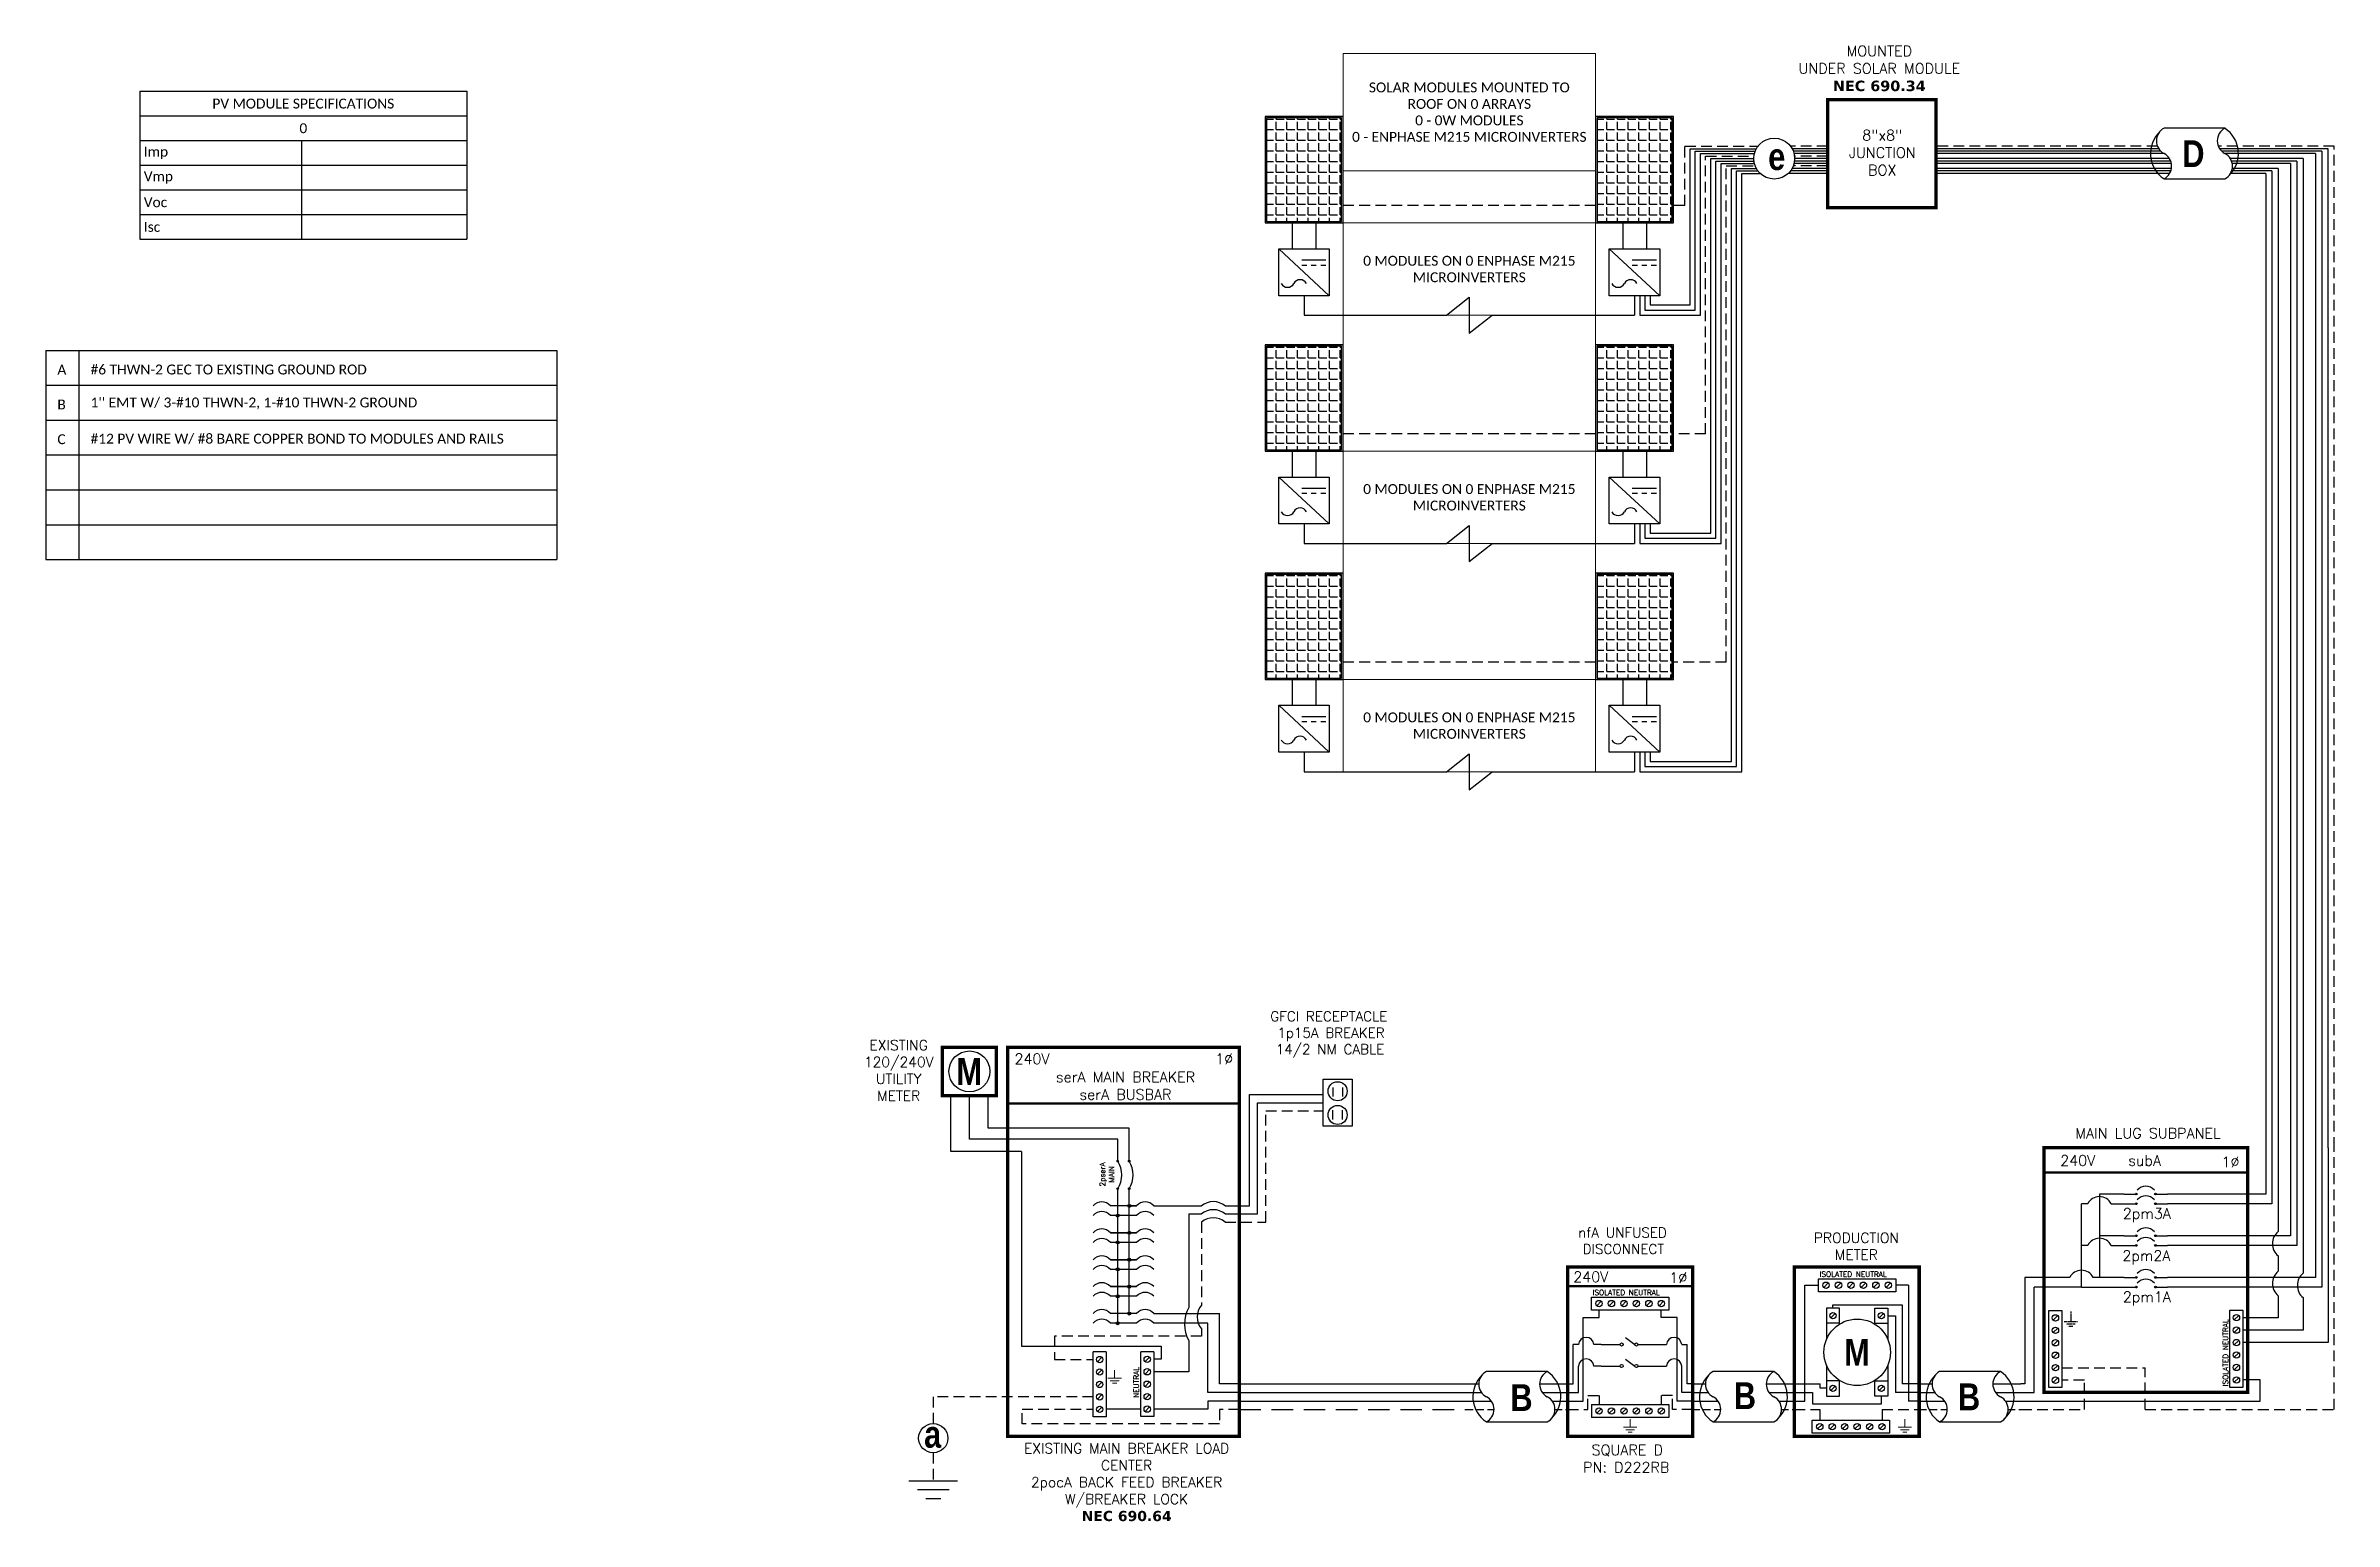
# Model space of a CAD drawing. Header units: feet. Extents: x 23351 to 24150, y 15343 to 15858.
import ezdxf

# ---------------------------------------------------------------- set-up
doc = ezdxf.new("R2010")
doc.units = ezdxf.units.FT
doc.header["$MEASUREMENT"] = 0
doc.linetypes.add('DASHED', pattern=[0.75, 0.5, -0.25])
doc.linetypes.add('HIDDEN', pattern=[0.375, 0.25, -0.125])
for name, color, linetype in [('ONE LINE BLOCKS', 7, 'Continuous'), ('TABLES', 7, 'Continuous'), ('TEXT', 7, 'Continuous'), ('Z - TITLEBLOCK TXT', 7, 'Continuous')]:
    doc.layers.add(name, color=color, linetype=linetype)
doc.styles.add('ONE LINE TXT', font='techb___.ttf')
doc.styles.get("Standard").update_dxf_attribs({"font": 'simplex.shx'})

msp = doc.modelspace()

# ---------------------------------------------------------------- texts
at = {"color": 1, "linetype": 'Continuous', "char_height": 9.3833, "attachment_point": 1, "style": 'ONE LINE TXT'}
for s, insert in [('{\\W1;\\C256;D}', (24096.9, 15825.16)), ('{\\W1;\\C256;e}', (23952.29, 15824.15)), ('{\\W1;\\C256;B}', (23940.28, 15391.26)), ('{\\W1;\\C256;B}', (24018.55, 15390.85))]:
    msp.add_mtext_dynamic_manual_height_columns(s, width=0.1385, gutter_width=2.13, heights=[0], dxfattribs=dict(at, insert=insert))

# ---------------------------------------------------------------- blocks, each defined once
blk = doc.blocks.new('3microSub')
at = {"layer": 'ONE LINE BLOCKS', "linetype": 'Continuous'}
h = blk.add_hatch(color=1, dxfattribs=at)
h.dxf.hatch_style = 1
edge = h.paths.add_edge_path()
edge.add_arc((40.28, 75.29), 0.291, 0, 360)
h = blk.add_hatch(color=1, dxfattribs=at)
h.dxf.hatch_style = 1
edge = h.paths.add_edge_path()
edge.add_arc((40.28, 71.91), 0.291, 0, 360)
h = blk.add_hatch(color=1, dxfattribs=at)
h.dxf.hatch_style = 1
edge = h.paths.add_edge_path()
edge.add_arc((46.96, 75.29), 0.291, 0, 360)
h = blk.add_hatch(color=1, dxfattribs=at)
h.dxf.hatch_style = 1
edge = h.paths.add_edge_path()
edge.add_arc((46.96, 71.91), 0.291, 0, 360)
h = blk.add_hatch(color=1, dxfattribs=at)
h.dxf.hatch_style = 1
edge = h.paths.add_edge_path()
edge.add_arc((40.28, 60.73), 0.291, 0, 360)
h = blk.add_hatch(color=1, dxfattribs=at)
h.dxf.hatch_style = 1
edge = h.paths.add_edge_path()
edge.add_arc((40.28, 57.35), 0.291, 0, 360)
h = blk.add_hatch(color=1, dxfattribs=at)
h.dxf.hatch_style = 1
edge = h.paths.add_edge_path()
edge.add_arc((46.96, 60.73), 0.291, 0, 360)
h = blk.add_hatch(color=1, dxfattribs=at)
h.dxf.hatch_style = 1
edge = h.paths.add_edge_path()
edge.add_arc((46.96, 57.35), 0.291, 0, 360)
h = blk.add_hatch(color=1, dxfattribs=at)
h.dxf.hatch_style = 1
edge = h.paths.add_edge_path()
edge.add_arc((40.28, 46.17), 0.291, 0, 360)
h = blk.add_hatch(color=1, dxfattribs=at)
h.dxf.hatch_style = 1
edge = h.paths.add_edge_path()
edge.add_arc((40.28, 42.79), 0.291, 0, 360)
h = blk.add_hatch(color=1, dxfattribs=at)
h.dxf.hatch_style = 1
edge = h.paths.add_edge_path()
edge.add_arc((46.96, 46.17), 0.291, 0, 360)
h = blk.add_hatch(color=1, dxfattribs=at)
h.dxf.hatch_style = 1
edge = h.paths.add_edge_path()
edge.add_arc((46.96, 42.79), 0.291, 0, 360)
at = {"color": 7, "linetype": 'Continuous'}
for p, q in [((85.47, 91.47), (85.47, 75.29)), ((94.17, 91.47), (94.17, 60.73)), ((102.87, 91.47), (102.87, 46.17)), ((36.09, 75.29), (27.43, 75.29)), ((27.43, 75.29), (27.43, 60.73)), ((85.47, 75.29), (51.15, 75.29)), ((36.09, 60.73), (27.43, 60.73)), ((27.43, 60.73), (27.43, 46.17)), ((94.17, 60.73), (51.15, 60.73)), ((17.02, 46.17), (1.34, 46.17)), ((1.34, 46.17), (1.34, 9)), ((36.09, 46.17), (25.26, 46.17)), ((102.87, 46.17), (51.15, 46.17)), ((1.34, 9), (0, 9))]:
    blk.add_line(p, q, dxfattribs=at)
at = {"color": 10, "linetype": 'Continuous'}
for p, q in [((87.65, 91.47), (87.65, 71.91)), ((96.35, 91.47), (96.35, 57.35)), ((105.05, 91.47), (105.05, 42.79)), ((21.14, 57.35), (21.14, 71.91)), ((23.31, 71.91), (21.14, 71.91)), ((31.55, 71.91), (36.09, 71.91)), ((87.65, 71.91), (51.15, 71.91)), ((21.14, 42.79), (21.14, 57.35)), ((23.31, 57.35), (21.14, 57.35)), ((31.55, 57.35), (36.09, 57.35)), ((96.35, 57.35), (51.15, 57.35)), ((21.14, 42.79), (4.63, 42.79)), ((4.63, 6), (4.63, 42.79)), ((21.14, 42.79), (36.09, 42.79)), ((105.05, 42.79), (51.15, 42.79)), ((0, 6), (4.63, 6))]:
    blk.add_line(p, q, dxfattribs=at)
at = {"color": 253, "linetype": 'Continuous'}
for p, q in [((89.82, 91.47), (89.82, 62.22)), ((98.52, 91.47), (98.52, 47.66)), ((107.23, 91.47), (107.23, 23.41)), ((89.82, 53.66), (89.82, 48.33)), ((89.82, 32.11), (77.54, 32.11)), ((89.82, 39.78), (89.82, 32.11)), ((98.52, 39.1), (98.52, 27.76)), ((98.52, 27.76), (77.54, 27.76)), ((107.23, 23.41), (77.54, 23.41)), ((83.55, 10.36), (77.54, 10.36)), ((83.55, 3), (83.55, 10.36)), ((0, 3), (83.55, 3))]:
    blk.add_line(p, q, dxfattribs=at)
at = {"color": 10, "linetype": 'Continuous'}
for centre in [(27.43, 69.75), (27.43, 55.19)]:
    blk.add_arc(centre, 4.65, 27.66392, 152.33608, dxfattribs=at)
at = {"color": 253, "linetype": 'Continuous'}
for centre in [(93.4, 57.94), (93.4, 44.05), (102.1, 43.38)]:
    blk.add_arc(centre, 5.58, 129.92155, 230.07845, dxfattribs=at)
at = {"color": 7, "linetype": 'Continuous'}
blk.add_arc((21.14, 44.01), 4.65, 27.66392, 152.33608, dxfattribs=at)
at = {"layer": 'ONE LINE BLOCKS', "lineweight": 50}
blk.add_line((8.04, 82.77), (79.2, 82.77), dxfattribs=at)
at = {"layer": 'ONE LINE BLOCKS', "lineweight": 50, "const_width": 1.19}
blk.add_lwpolyline([(8.04, 6.01), (8.04, 91.47), (79.2, 91.47), (79.2, 6.01)], close=True, dxfattribs=at)
at = {"layer": 'TEXT', "color": 92, "linetype": 'HIDDEN', "ltscale": 15}
for p, q in [((109.4, 0.05), (109.4, 91.47)), ((14.31, 14.64), (43.39, 14.64)), ((22.14, 10.28), (14.31, 10.28)), ((22.14, 0), (22.14, 10.28)), ((43.39, 0.05), (43.39, 14.64)), ((0, 0), (22.14, 0)), ((43.39, 0.05), (109.4, 0.05))]:
    blk.add_line(p, q, dxfattribs=at)
at = {"layer": 'TEXT', "color": 92, "linetype": 'HIDDEN', "flags": 128}
for points in [[(17.42, 34.26), (17.42, 30.76)], [(15.08, 30.76), (19.76, 30.76)], [(18.95, 29.89), (15.89, 29.89)], [(18.13, 29.02), (16.7, 29.02)]]:
    blk.add_lwpolyline(points, dxfattribs=at)
at = {"layer": 'Z - TITLEBLOCK TXT', "color": 1, "linetype": 'Continuous'}
for p, q in [((9.77, 7.69), (9.77, 34.63)), ((9.77, 34.63), (14.31, 34.63)), ((14.31, 34.63), (14.31, 7.69)), ((73, 7.76), (73, 34.71)), ((73, 34.71), (77.54, 34.71)), ((77.54, 34.71), (77.54, 7.76)), ((14.31, 7.69), (9.77, 7.69)), ((77.54, 7.76), (73, 7.76))]:
    blk.add_line(p, q, dxfattribs=at)
at = {"layer": 'Z - TITLEBLOCK TXT', "color": 4, "linetype": 'Continuous'}
for p, q in [((12.83, 32.82), (11.25, 31.25)), ((76.06, 32.9), (74.49, 31.32)), ((12.83, 28.47), (11.25, 26.9)), ((12.83, 24.12), (11.25, 22.55)), ((76.06, 28.54), (74.49, 26.97)), ((76.06, 24.19), (74.49, 22.62)), ((12.83, 19.77), (11.25, 18.2)), ((76.06, 19.84), (74.49, 18.27)), ((12.83, 15.42), (11.25, 13.85)), ((12.83, 11.07), (11.25, 9.5)), ((76.06, 15.49), (74.49, 13.92)), ((76.06, 11.14), (74.49, 9.57))]:
    blk.add_line(p, q, dxfattribs=at)
at = {"layer": 'Z - TITLEBLOCK TXT', "color": 1, "linetype": 'Continuous', "flags": 128}
for points in [[(36.09, 75.29), (40.28, 75.29)], [(36.09, 75.29), (40.28, 75.29)], [(46.96, 75.29), (51.15, 75.29)], [(36.09, 71.91), (40.28, 71.91)], [(36.09, 71.91), (40.28, 71.91)], [(46.96, 71.91), (51.15, 71.91)], [(36.09, 60.73), (40.28, 60.73)], [(36.09, 60.73), (40.28, 60.73)], [(36.09, 57.35), (40.28, 57.35)], [(36.09, 57.35), (40.28, 57.35)], [(46.96, 60.73), (51.15, 60.73)], [(46.96, 57.35), (51.15, 57.35)], [(36.09, 46.17), (40.28, 46.17)], [(36.09, 46.17), (40.28, 46.17)], [(36.09, 42.79), (40.28, 42.79)], [(36.09, 42.79), (40.28, 42.79)], [(46.96, 46.17), (51.15, 46.17)], [(46.96, 42.79), (51.15, 42.79)]]:
    blk.add_lwpolyline(points, dxfattribs=at)
at = {"layer": 'Z - TITLEBLOCK TXT', "color": 1, "linetype": 'Continuous'}
for centre in [(40.28, 75.29), (40.28, 71.91), (46.96, 75.29), (46.96, 71.91), (40.28, 60.73), (40.28, 57.35), (46.96, 60.73), (46.96, 57.35), (40.28, 46.17), (40.28, 42.79), (46.96, 46.17), (46.96, 42.79)]:
    blk.add_circle(centre, 0.291, dxfattribs=at)
at = {"layer": 'Z - TITLEBLOCK TXT', "color": 4, "linetype": 'Continuous'}
for centre in [(12.04, 32.04), (75.27, 32.11), (12.04, 27.69), (12.04, 23.34), (75.27, 27.76), (75.27, 23.41), (12.04, 18.99), (75.27, 19.06), (12.04, 14.64), (12.04, 10.28), (75.27, 14.71), (75.27, 10.36)]:
    blk.add_circle(centre, 1.11, dxfattribs=at)
at = {"layer": 'Z - TITLEBLOCK TXT', "color": 1, "linetype": 'Continuous'}
for centre in [(43.62, 74.09), (43.62, 70.71), (43.62, 59.53), (43.62, 56.15), (43.62, 44.97), (43.62, 41.59)]:
    blk.add_arc(centre, 3.93, 40.3392, 139.6608, dxfattribs=at)
at = {"layer": 'TABLES', "color": 1, "linetype": 'Continuous'}
for s, p in [('2pm3A', (35.59, 66.67)), ('2pm2A', (35.42, 51.92)), ('2pm1A', (35.59, 37.55))]:
    blk.add_text(s, height=3.658, dxfattribs=at).set_placement(p)
at = {"layer": 'TABLES', "color": 4, "linetype": 'Continuous'}
blk.add_text('ISOLATED NEUTRAL', height=1.8743, rotation=90, dxfattribs=at).set_placement((72.35, 8.12))
at = {"layer": 'TEXT', "color": 1, "attachment_point": 5}
for s, width, gutter_width, insert, char_height in [('MAIN LUG SUBPANEL ', 62.3984, 7.17, (44.36, 96.54), 3.6576), ('240V', 0.1481, 0.75, (19.83, 87.03), 3.658), ('subA', 0.1481, 0.75, (43.21, 87.03), 3.658), ('1∅', 0.1481, 0.75, (73.19, 86.51), 3.658)]:
    blk.add_mtext_dynamic_manual_height_columns(s, width=width, gutter_width=gutter_width, heights=[0], dxfattribs=dict(at, insert=insert, char_height=char_height))
blk = doc.blocks.new('*T24')
at = {"layer": 'Defpoints', "color": 8, "linetype": 'ByBlock', "lineweight": 0, "transparency": 16777216}
for p, q in [((0, 0), (88.16, 0)), ((0, 0), (0, -250.97)), ((88.16, 0), (88.16, -250.97)), ((0, -41.08), (88.16, -41.08)), ((0, -59.24), (88.16, -59.24)), ((0, -91.46), (88.16, -91.46)), ((0, -138.99), (88.16, -138.99)), ((0, -171.21), (88.16, -171.21)), ((0, -218.74), (88.16, -218.74)), ((0, -250.97), (88.16, -250.97))]:
    blk.add_line(p, q, dxfattribs=at)
at = {"color": 0, "linetype": 'Continuous', "transparency": 16777216, "char_height": 3.4544, "width": 83.574, "attachment_point": 5}
for s, insert in [('{\\fCalibri|b0|i0|c0;SOLAR MODULES MOUNTED TO ROOF ON 0 ARRAYS^J0 - 0W MODULES^J0 - ENPHASE M215 MICROINVERTERS', (44.08, -20.54)), ('{\\fCalibri|b0|i0|c0;', (44.08, -50.16)), ('{\\fCalibri|b0|i0|c0;0 MODULES ON 0 ENPHASE M215 MICROINVERTERS', (44.08, -75.35)), ('{\\fCalibri|b0|i0|c0;', (44.08, -115.23)), ('{\\fCalibri|b0|i0|c0;0 MODULES ON 0 ENPHASE M215 MICROINVERTERS', (44.08, -155.1)), ('{\\fCalibri|b0|i0|c0;', (44.08, -194.98)), ('{\\fCalibri|b0|i0|c0;0 MODULES ON 0 ENPHASE M215 MICROINVERTERS', (44.08, -234.86))]:
    blk.add_mtext(s, dxfattribs=dict(at, insert=insert))
blk = doc.blocks.new('*U13')
at = {"color": 7}
for p, q in [((-35.53, 9), (-31.05, 9)), ((-9.81, 9), (0, 9))]:
    blk.add_line(p, q, dxfattribs=at)
at = {"color": 7, "linetype": 'Continuous'}
for p, q in [((-7.14, 13.31), (-28.39, 13.31)), ((-28.39, -4.31), (-7.14, -4.31))]:
    blk.add_line(p, q, dxfattribs=at)
at = {"color": 10}
for p, q in [((-35.53, 6), (-30.11, 6)), ((-8.87, 6), (0, 6))]:
    blk.add_line(p, q, dxfattribs=at)
at = {"color": 253}
for p, q in [((-35.53, 3), (-26.66, 3)), ((-5.41, 3), (0, 3))]:
    blk.add_line(p, q, dxfattribs=at)
at = {"color": 92, "linetype": 'HIDDEN', "ltscale": 10}
for p, q in [((-4.48, 0), (0, 0)), ((-35.53, 0), (-25.72, 0))]:
    blk.add_line(p, q, dxfattribs=at)
at = {"color": 7, "linetype": 'Continuous'}
for centre, start, end in [((-22.54, 4.5), 133.97324, 236.42648), ((-12.99, 4.5), 313.97324, 56.42648)]:
    blk.add_arc(centre, 10.58, start, end, dxfattribs=at)
at = {"linetype": 'Continuous'}
for centre, start, end in [((-26.08, 8.91), 117.66392, 242.33608), ((-4.83, 8.91), 117.66392, 242.33608), ((-30.7, 0.09), 297.66392, 62.33608), ((-9.45, 0.09), 297.66392, 62.33608)]:
    blk.add_arc(centre, 4.98, start, end, dxfattribs=at)
blk = doc.blocks.new('*U21')
at = {"color": 7}
blk.add_line((-79.14, 9), (0, 9), dxfattribs=at)
at = {"color": 10}
blk.add_line((-79.14, 6), (0, 6), dxfattribs=at)
at = {"color": 253}
blk.add_line((-79.14, 3), (0, 3), dxfattribs=at)
at = {"color": 92, "linetype": 'DASHED', "ltscale": 15}
blk.add_line((-79.14, 0), (0, 0), dxfattribs=at)
blk = doc.blocks.new('breakerPanel')
at = {"linetype": 'Continuous'}
h = blk.add_hatch(color=1, dxfattribs=at)
h.dxf.hatch_style = 1
edge = h.paths.add_edge_path()
edge.add_arc((-42.47, 86.8), 0.291, 0, 360)
h = blk.add_hatch(color=1, dxfattribs=at)
h.dxf.hatch_style = 1
edge = h.paths.add_edge_path()
edge.add_arc((-38.44, 86.8), 0.291, 0, 360)
h = blk.add_hatch(color=1, dxfattribs=at)
h.dxf.hatch_style = 1
edge = h.paths.add_edge_path()
edge.add_arc((-42.47, 77.16), 0.291, 0, 360)
h = blk.add_hatch(color=1, dxfattribs=at)
h.dxf.hatch_style = 1
edge = h.paths.add_edge_path()
edge.add_arc((-38.44, 77.16), 0.291, 0, 360)
h = blk.add_hatch(color=1, dxfattribs=at)
h.dxf.hatch_style = 1
edge = h.paths.add_edge_path()
edge.add_arc((-42.47, 67.78), 0.528, 0, 360)
h = blk.add_hatch(color=1, dxfattribs=at)
h.dxf.hatch_style = 1
edge = h.paths.add_edge_path()
edge.add_arc((-38.44, 71.16), 0.528, 0, 360)
h = blk.add_hatch(color=1, dxfattribs=at)
h.dxf.hatch_style = 1
edge = h.paths.add_edge_path()
edge.add_arc((-42.47, 58.38), 0.528, 0, 360)
h = blk.add_hatch(color=1, dxfattribs=at)
h.dxf.hatch_style = 1
edge = h.paths.add_edge_path()
edge.add_arc((-38.44, 61.76), 0.528, 0, 360)
h = blk.add_hatch(color=1, dxfattribs=at)
h.dxf.hatch_style = 1
edge = h.paths.add_edge_path()
edge.add_arc((-42.47, 48.98), 0.528, 0, 360)
h = blk.add_hatch(color=1, dxfattribs=at)
h.dxf.hatch_style = 1
edge = h.paths.add_edge_path()
edge.add_arc((-38.44, 52.36), 0.528, 0, 360)
h = blk.add_hatch(color=1, dxfattribs=at)
h.dxf.hatch_style = 1
edge = h.paths.add_edge_path()
edge.add_arc((-42.47, 39.58), 0.528, 0, 360)
h = blk.add_hatch(color=1, dxfattribs=at)
h.dxf.hatch_style = 1
edge = h.paths.add_edge_path()
edge.add_arc((-38.44, 42.95), 0.528, 0, 360)
h = blk.add_hatch(color=1, dxfattribs=at)
h.dxf.hatch_style = 1
edge = h.paths.add_edge_path()
edge.add_arc((-38.44, 33.55), 0.528, 0, 360)
h = blk.add_hatch(color=1, dxfattribs=at)
h.dxf.hatch_style = 1
edge = h.paths.add_edge_path()
edge.add_arc((-42.47, 30.17), 0.528, 0, 360)
at = {"color": 155, "true_color": 0x647190}
blk.add_line((-80.92, 126.59), (0, 126.59), dxfattribs=at)
at = {"color": 253, "linetype": 'Continuous'}
for p, q in [((-100.73, 90.2), (-100.73, 109.7)), ((-76.04, 90.2), (-100.73, 90.2)), ((-76.04, 90.2), (-76.04, 22.16)), ((-76.04, 22.16), (-27.25, 22.16)), ((-27.25, 17.57), (-29.89, 17.57)), ((-27.25, 22.16), (-27.25, 17.57)), ((-11.01, 0.16), (-29.89, 0.16)), ((0, 3), (-11.01, 3)), ((-11.01, 3), (-11.01, 0.16))]:
    blk.add_line(p, q, dxfattribs=at)
at = {"color": 10, "linetype": 'Continuous'}
for p, q in [((-94.24, 94.51), (-94.24, 109.7)), ((-42.47, 94.51), (-94.24, 94.51)), ((-42.47, 87.09), (-42.47, 94.51)), ((-42.47, 30.17), (-42.47, 76.87)), ((-35.88, 67.78), (-45.04, 67.78)), ((-35.88, 58.38), (-45.04, 58.38)), ((-35.88, 48.98), (-45.04, 48.98)), ((-35.88, 39.58), (-45.04, 39.58)), ((-35.88, 30.17), (-45.04, 30.17)), ((-10.98, 30.17), (-29.89, 30.17)), ((-10.98, 6), (-10.98, 30.17)), ((0, 6), (-10.98, 6))]:
    blk.add_line(p, q, dxfattribs=at)
at = {"color": 7, "linetype": 'Continuous'}
for p, q in [((-87.75, 98.34), (-87.75, 109.7)), ((-38.44, 98.34), (-87.75, 98.34)), ((-38.44, 87.09), (-38.44, 98.34)), ((-38.44, 61.76), (-38.44, 76.87)), ((-35.88, 71.16), (-45.04, 71.16)), ((-38.44, 71.16), (-35.88, 71.16)), ((-45.04, 61.76), (-35.88, 61.76)), ((-35.88, 61.76), (-45.04, 61.76)), ((-38.44, 52.36), (-38.44, 61.76)), ((-45.04, 52.36), (-35.88, 52.36)), ((-35.88, 52.36), (-45.04, 52.36)), ((-38.44, 42.95), (-38.44, 52.36)), ((-45.04, 42.95), (-35.88, 42.95)), ((-35.88, 42.95), (-45.04, 42.95)), ((-38.44, 33.55), (-38.44, 42.95)), ((-35.88, 33.55), (-45.04, 33.55)), ((-6.96, 9), (-6.96, 33.55))]:
    blk.add_line(p, q, dxfattribs=at)
at = {"lineweight": 50}
blk.add_line((-80.92, 106.95), (0, 106.95), dxfattribs=at)
at = {"color": 7}
for p, q in [((-29.89, 33.55), (-6.96, 33.55)), ((0, 9), (-6.96, 9))]:
    blk.add_line(p, q, dxfattribs=at)
at = {"color": 1, "linetype": 'Continuous'}
for p, q in [((-51.03, -2.51), (-51.03, 20.23)), ((-46.49, 20.23), (-51.03, 20.23)), ((-46.49, 20.23), (-46.49, -2.51)), ((-34.43, -2.43), (-34.43, 20.16)), ((-29.89, 20.16), (-34.43, 20.16)), ((-29.89, 20.16), (-29.89, -2.43)), ((-46.49, -2.51), (-51.03, -2.51)), ((-29.89, -2.43), (-34.43, -2.43))]:
    blk.add_line(p, q, dxfattribs=at)
at = {"color": 4, "linetype": 'Continuous'}
for p, q in [((-47.97, 18.28), (-49.55, 16.71)), ((-31.37, 18.35), (-32.94, 16.78)), ((-47.97, 13.93), (-49.55, 12.36)), ((-47.97, 9.58), (-49.55, 8.01)), ((-31.37, 14), (-32.94, 12.43)), ((-31.37, 9.65), (-32.94, 8.08)), ((-47.97, 5.23), (-49.55, 3.66)), ((-47.97, 0.88), (-49.55, -0.69)), ((-31.37, 5.3), (-32.94, 3.73)), ((-31.37, 0.95), (-32.94, -0.62))]:
    blk.add_line(p, q, dxfattribs=at)
at = {"color": 92, "linetype": 'HIDDEN', "ltscale": 15}
for p, q in [((-51.03, 4.44), (-106.89, 4.44)), ((-106.89, 4.44), (-106.89, -4.87)), ((-75.84, -4.96), (-75.84, 0.09)), ((-75.84, 0.09), (-51.03, 0.09)), ((0, 0), (-6.96, 0)), ((-6.96, -4.96), (-75.84, -4.96)), ((-6.96, 0), (-6.96, -4.96)), ((-106.89, -15.1), (-106.89, -24.84))]:
    blk.add_line(p, q, dxfattribs=at)
at = {"color": 92, "linetype": 'Continuous', "ltscale": 15}
blk.add_line((-34.43, 0.09), (-46.49, 0.09), dxfattribs=at)
at = {"lineweight": 50, "const_width": 1.19}
for points in [[(-103.67, 109.7), (-103.67, 126.59), (-84.82, 126.59), (-84.82, 109.7)], [(-80.92, -9.3), (-80.92, 126.59), (0, 126.59), (0, -9.3)]]:
    blk.add_lwpolyline(points, close=True, dxfattribs=at)
at = {"color": 92, "linetype": 'Continuous', "lineweight": 5, "ltscale": 0.05, "flags": 128}
for points in [[(-45.88, 10.97), (-41.2, 10.97)], [(-42.01, 10.1), (-45.07, 10.1)], [(-42.82, 9.23), (-44.25, 9.23)], [(-43.54, 13.81), (-43.54, 10.97)]]:
    blk.add_lwpolyline(points, dxfattribs=at)
at = {"color": 92, "linetype": 'Continuous', "ltscale": 4, "flags": 128}
for points in [[(-115.37, -24.84), (-98.41, -24.84)], [(-101.35, -27.98), (-112.43, -27.98)], [(-104.29, -31.12), (-109.49, -31.12)]]:
    blk.add_lwpolyline(points, dxfattribs=at)
at = {"linetype": 'Continuous'}
blk.add_circle((-94.24, 118.15), 7.15, dxfattribs=at)
at = {"color": 1, "linetype": 'Continuous'}
for centre, radius in [((-42.47, 86.8), 0.291), ((-38.44, 86.8), 0.291), ((-42.47, 77.16), 0.291), ((-38.44, 77.16), 0.291), ((-42.47, 67.78), 0.528), ((-38.44, 71.16), 0.528), ((-42.47, 58.38), 0.528), ((-38.44, 61.76), 0.528), ((-42.47, 48.98), 0.528), ((-38.44, 52.36), 0.528), ((-42.47, 39.58), 0.528), ((-38.44, 42.95), 0.528), ((-38.44, 33.55), 0.528), ((-42.47, 30.17), 0.528)]:
    blk.add_circle(centre, radius, dxfattribs=at)
at = {"color": 4, "linetype": 'Continuous'}
for centre in [(-48.76, 17.49), (-32.16, 17.57), (-48.76, 13.14), (-48.76, 8.79), (-32.16, 13.21), (-32.16, 8.86), (-48.76, 4.44), (-48.76, 0.09), (-32.16, 4.51), (-32.16, 0.16)]:
    blk.add_circle(centre, 1.11, dxfattribs=at)
at = {"color": 7, "linetype": 'Continuous'}
blk.add_circle((-106.89, -9.99), 5.11, dxfattribs=at)
at = {"color": 1, "linetype": 'Continuous'}
for centre, radius, start, end in [((-50.14, 81.98), 9.06, 327.87082, 32.12918), ((-46.11, 81.98), 9.06, 327.87082, 32.12918), ((-48.03, 68.62), 3.93, 40.3392, 139.6608), ((-32.88, 68.62), 3.93, 40.3392, 139.6608), ((-48.03, 65.24), 3.93, 40.3392, 139.6608), ((-32.88, 65.24), 3.93, 40.3392, 139.6608), ((-48.03, 59.21), 3.93, 40.3392, 139.6608), ((-48.03, 55.84), 3.93, 40.3392, 139.6608), ((-32.88, 59.21), 3.93, 40.3392, 139.6608), ((-32.88, 55.84), 3.93, 40.3392, 139.6608), ((-48.03, 49.81), 3.93, 40.3392, 139.6608), ((-48.03, 46.43), 3.93, 40.3392, 139.6608), ((-32.88, 49.81), 3.93, 40.3392, 139.6608), ((-32.88, 46.43), 3.93, 40.3392, 139.6608), ((-48.03, 40.41), 3.93, 40.3392, 139.6608), ((-48.03, 37.03), 3.93, 40.3392, 139.6608), ((-32.88, 40.41), 3.93, 40.3392, 139.6608), ((-32.88, 37.03), 3.93, 40.3392, 139.6608), ((-48.03, 31.01), 3.93, 40.3392, 139.6608), ((-32.88, 31.01), 3.93, 40.3392, 139.6608), ((-48.03, 27.63), 3.93, 40.3392, 139.6608), ((-32.88, 27.63), 3.93, 40.3392, 139.6608)]:
    blk.add_arc(centre, radius, start, end, dxfattribs=at)
at = {"color": 253, "linetype": 'Continuous', "style": 'ONE LINE TXT'}
blk.add_text('M', height=9.38, dxfattribs=at).set_placement((-98.8, 113.43))
at = {"color": 4, "linetype": 'Continuous'}
blk.add_text('NEUTRAL', height=1.874, rotation=90, dxfattribs=at).set_placement((-35.08, 4.08))
at = {"color": 1, "attachment_point": 5}
for s, width, gutter_width, heights, insert, char_height in [('EXISTING\\P120/240V UTILITY METER', 0.0523, 7.17, [0], (-118.95, 118.48), 3.5433), ('240V', 0.1481, 0.75, [0], (-72.39, 122.54), 3.658), ('1∅', 0.1481, 0.75, [0], (-5.31, 122.54), 3.658), ('serA MAIN BREAKER\\PserA BUSBAR', 72.4998, 0.75, [0], (-39.75, 113.14), 3.6576), ('EXISTING MAIN BREAKER LOAD CENTER\\P2pocA BACK FEED BREAKER W/BREAKER LOCK\\P{\\fVerdana|b1|i0|c0|p34;NEC 690.64}', 79.2627, 97.94, [154.49], (-39.35, -25.39), 3.5433)]:
    blk.add_mtext_dynamic_manual_height_columns(s, width=width, gutter_width=gutter_width, heights=heights, dxfattribs=dict(at, insert=insert, char_height=char_height))
at = {"color": 4, "linetype": 'Continuous', "insert": (-46.25, 82.15), "char_height": 1.874, "attachment_point": 5, "rotation": 90}
blk.add_mtext_dynamic_manual_height_columns('2pserA\\PMAIN', width=0.1481, gutter_width=0.75, heights=[0], dxfattribs=at)
at = {"color": 1, "linetype": 'Continuous', "insert": (-110.08, -3.93), "char_height": 9.3833, "attachment_point": 1, "style": 'ONE LINE TXT'}
blk.add_mtext_dynamic_manual_height_columns('{\\W1;\\C256;a}', width=0.1385, gutter_width=2.13, heights=[0], dxfattribs=at)
blk = doc.blocks.new('*U17')
at = {"color": 7}
blk.add_blockref('breakerPanel', (0, 0), dxfattribs=at)
blk = doc.blocks.new('8x8box')
at = {"lineweight": 50, "const_width": 1.19}
blk.add_lwpolyline([(37.78, 0), (0, 0), (0, 37.78), (37.78, 37.78)], close=True, dxfattribs=at)
at = {"color": 1, "char_height": 3.6576, "attachment_point": 5}
for s, width, insert in [(' \\PMOUNTED \\PUNDER SOLAR MODULE\\P{\\fVerdana|b1|i0|c0|p34;NEC 690.34}', 73.0127, (18.01, 51.7)), ('8"x8"  JUNCTION BOX ', 0.4767, (19.03, 19.26))]:
    blk.add_mtext_dynamic_manual_height_columns(s, width=width, gutter_width=7.17, heights=[0], dxfattribs=dict(at, insert=insert))
blk = doc.blocks.new('*T25')
at = {"linetype": 'ByBlock', "lineweight": -2, "transparency": 16777216}
for p, q in [((0, 0), (178.52, 0)), ((0, 0), (0, -72.97)), ((11.58, 0), (11.58, -72.97)), ((178.52, 0), (178.52, -72.97)), ((0, -12.11), (178.52, -12.11)), ((0, -24.28), (178.52, -24.28)), ((0, -36.46), (178.52, -36.46)), ((0, -48.64), (178.52, -48.64)), ((0, -60.81), (178.52, -60.81)), ((0, -72.97), (178.52, -72.97))]:
    blk.add_line(p, q, dxfattribs=at)
at = {"color": 0, "linetype": 'Continuous', "transparency": 16777216, "char_height": 3.4544, "attachment_point": 7}
for s, insert, width in [('{\\fCalibri|b0|i0|c0;A', (4.06, -8.36), 3.4544), ('{\\fCalibri|b0|i0|c0;#6 THWN-2 GEC TO EXISTING GROUND ROD', (15.65, -8.36), 158.8095), ('{\\fCalibri|b0|i0|c0;B', (4.06, -20.53), 3.4544), ("{\\fCalibri|b0|i0|c0;1'' EMT W/ 3-#10 THWN-2, 1-#10 THWN-2 GROUND", (15.65, -20.53), 158.8095), ('{\\fCalibri|b0|i0|c0;C', (4.06, -32.71), 3.4544), ('{\\fCalibri|b0|i0|c0;#12 PV WIRE W/ #8 BARE COPPER BOND TO MODULES AND RAILS', (15.65, -32.71), 158.8095), ('{\\fCalibri|b0|i0|c0;', (4.06, -44.89), 3.4544), ('{\\fCalibri|b0|i0|c0;', (15.65, -44.89), 158.8095), ('{\\fCalibri|b0|i0|c0;', (4.06, -57.06), 3.4544), ('{\\fCalibri|b0|i0|c0;', (15.65, -57.06), 158.8095), ('{\\fCalibri|b0|i0|c0;', (4.06, -69.22), 3.4544), ('{\\fCalibri|b0|i0|c0;', (15.65, -69.22), 158.8095)]:
    blk.add_mtext(s, dxfattribs=dict(at, insert=insert, width=width))
blk = doc.blocks.new('*T26')
at = {"color": 0, "lineweight": -2, "transparency": 16777216}
for p, q in [((0, 0), (114.19, 0)), ((0, 0), (0, -51.69)), ((114.19, 0), (114.19, -51.69)), ((0, -8.62), (114.19, -8.62)), ((0, -17.23), (114.19, -17.23)), ((56.41, -17.23), (56.41, -51.69)), ((0, -25.85), (114.19, -25.85)), ((0, -34.46), (114.19, -34.46)), ((0, -43.08), (114.19, -43.08)), ((0, -51.69), (114.19, -51.69))]:
    blk.add_line(p, q, dxfattribs=at)
at = {"color": 0, "linetype": 'Continuous', "transparency": 16777216, "char_height": 3.4544}
for s, insert, width, attachment_point in [('{\\fCalibri|b0|i0|c0;PV MODULE SPECIFICATIONS', (57.09, -4.31), 111.433, 5), ('{\\fCalibri|b0|i0|c0;0', (57.09, -12.92), 111.433, 5), ('{\\fCalibri|b0|i0|c0;Imp', (1.38, -21.54), 53.6551, 4), ('{\\fCalibri|b0|i0|c0;', (57.78, -21.54), 55.0254, 4), ('{\\fCalibri|b0|i0|c0;Vmp', (1.38, -30.15), 53.6551, 4), ('{\\fCalibri|b0|i0|c0;', (57.78, -30.15), 55.0254, 4), ('{\\fCalibri|b0|i0|c0;Voc', (1.38, -38.77), 53.6551, 4), ('{\\fCalibri|b0|i0|c0;', (57.78, -38.77), 55.0254, 4), ('{\\fCalibri|b0|i0|c0;Isc', (1.38, -47.39), 53.6551, 4), ('{\\fCalibri|b0|i0|c0;', (57.78, -47.39), 55.0254, 4)]:
    blk.add_mtext(s, dxfattribs=dict(at, insert=insert, width=width, attachment_point=attachment_point))
blk = doc.blocks.new('gfci1')
at = {"color": 7, "linetype": 'Continuous'}
for p, q in [((62.57, 41.42), (62.57, 38.21)), ((65.87, 41.42), (65.87, 38.21)), ((33.46, 0), (33.46, 38.87)), ((33.46, 38.87), (59.14, 38.87)), ((62.57, 30.17), (62.57, 33.39)), ((65.87, 30.17), (65.87, 33.39)), ((0, 0), (16.69, 0)), ((24.94, 0), (33.46, 0))]:
    blk.add_line(p, q, dxfattribs=at)
at = {"color": 253, "linetype": 'Continuous'}
for p, q in [((36.28, -2.82), (36.28, 36.06)), ((36.28, 36.06), (59.14, 36.06)), ((12.22, -2.82), (16.69, -2.82)), ((12.22, -2.82), (12.22, -35.5)), ((24.94, -2.82), (36.28, -2.82)), ((12.22, -47.07), (12.22, -57.95)), ((12.22, -57.95), (0, -57.95))]:
    blk.add_line(p, q, dxfattribs=at)
at = {"color": 7}
blk.add_line((16.69, -45.52), (16.69, -45.52), dxfattribs=at)
at = {"color": 7, "linetype": 'Continuous'}
blk.add_lwpolyline([(59.14, 44.31), (69.3, 44.31), (69.3, 27.81), (59.14, 27.81)], close=True, dxfattribs=at)
for centre in [(64.22, 40.06), (64.22, 31.78)]:
    blk.add_circle(centre, 3.33, dxfattribs=at)
blk.add_arc((20.81, -4.99), 6.47, 50.39049, 129.60951, dxfattribs=at)
at = {"color": 253, "linetype": 'Continuous'}
for centre, radius, start, end in [((20.81, -7.8), 6.47, 50.39049, 129.60951), ((22.72, -41.29), 11.99, 151.17036, 208.82964)]:
    blk.add_arc(centre, radius, start, end, dxfattribs=at)
at = {"layer": 'TEXT', "color": 92, "linetype": 'HIDDEN', "ltscale": 15}
for p, q in [((39.09, -5.63), (39.09, 33.24)), ((39.09, 33.24), (59.14, 33.24)), ((16.69, -5.63), (16.69, -34.69)), ((24.94, -5.63), (39.09, -5.63)), ((16.69, -45.52), (-34.69, -45.52)), ((-34.69, -45.52), (-34.69, -53.67)), ((16.69, -42.94), (16.69, -45.52)), ((-34.69, -53.67), (-21.14, -53.67))]:
    blk.add_line(p, q, dxfattribs=at)
at = {"layer": 'TEXT', "color": 92, "linetype": 'Continuous', "ltscale": 15}
for centre, start, end in [((20.81, -10.62), 50.39049, 129.60951), ((21.67, -38.81), 140.39049, 219.60951)]:
    blk.add_arc(centre, 6.47, start, end, dxfattribs=at)
at = {"layer": 'TEXT', "color": 1, "insert": (27.72, 67.97), "char_height": 3.4544, "attachment_point": 1}
blk.add_mtext_dynamic_manual_height_columns('\\A1;\\pi12.999;GFCI RECEPTACLE\\P\\pi15.467;1p15A BREAKER\\P\\pi14.891;14/2 NM CABLE', width=71.8931, gutter_width=92.23, heights=[24.13], dxfattribs=at)
blk = doc.blocks.new('unfusedDisconnect')
at = {"lineweight": 50}
blk.add_line((-43.61, 43.06), (0, 43.06), dxfattribs=at)
at = {"color": 253, "linetype": 'Continuous'}
for p, q in [((-38.16, 3), (-38.16, 32.17)), ((-38.16, 32.17), (-32.67, 32.17)), ((-32.67, 32.17), (-32.67, 34.78)), ((-10.92, 32.17), (-10.92, 34.78)), ((-5.43, 32.17), (-10.92, 32.17)), ((-5.43, 3), (-5.43, 32.17)), ((-43.61, 3), (-38.16, 3)), ((0, 3), (-5.43, 3))]:
    blk.add_line(p, q, dxfattribs=at)
at = {"color": 1, "linetype": 'Continuous'}
for p, q in [((-35.27, 34.78), (-35.27, 39.32)), ((-35.27, 39.32), (-8.32, 39.32)), ((-8.32, 34.78), (-35.27, 34.78)), ((-8.32, 39.32), (-8.32, 34.78)), ((-23.43, 25.18), (-20.16, 22.74)), ((-31.89, 22.73), (-25.32, 22.73)), ((-23.43, 17.65), (-20.16, 15.2)), ((-19.08, 22.73), (-11.7, 22.73)), ((-31.89, 15.2), (-25.32, 15.2)), ((-19.08, 15.2), (-11.7, 15.19)), ((-35.27, 1.76), (-8.32, 1.76)), ((-35.27, 1.76), (-35.27, -2.78)), ((-8.32, 1.76), (-8.32, -2.78)), ((-8.32, -2.78), (-35.27, -2.78))]:
    blk.add_line(p, q, dxfattribs=at)
at = {"color": 4, "linetype": 'Continuous'}
for p, q in [((-31.89, 37.83), (-33.46, 36.26)), ((-27.53, 37.83), (-29.11, 36.26)), ((-23.18, 37.83), (-24.76, 36.26)), ((-18.83, 37.83), (-20.41, 36.26)), ((-14.48, 37.83), (-16.06, 36.26)), ((-10.13, 37.83), (-11.7, 36.26)), ((-31.89, 0.28), (-33.46, -1.3)), ((-27.53, 0.28), (-29.11, -1.3)), ((-23.18, 0.28), (-24.76, -1.3)), ((-18.83, 0.28), (-20.41, -1.3)), ((-14.48, 0.28), (-16.06, -1.3)), ((-10.13, 0.28), (-11.7, -1.3))]:
    blk.add_line(p, q, dxfattribs=at)
at = {"color": 7, "linetype": 'Continuous'}
for p, q in [((-41.66, 9), (-41.66, 22.73)), ((-39.8, 22.73), (-41.66, 22.73)), ((-31.89, 22.73), (-34.52, 22.73)), ((-11.7, 22.73), (-9.07, 22.73)), ((-3.79, 22.73), (-1.93, 22.73)), ((-1.93, 9), (-1.93, 22.73))]:
    blk.add_line(p, q, dxfattribs=at)
at = {"color": 7}
for p, q in [((-43.61, 9), (-41.66, 9)), ((0, 9), (-1.93, 9))]:
    blk.add_line(p, q, dxfattribs=at)
at = {"color": 10, "linetype": 'Continuous'}
for p, q in [((-39.8, 6), (-39.8, 15.2)), ((-31.89, 15.2), (-34.52, 15.2)), ((-11.7, 15.2), (-9.07, 15.2)), ((-3.79, 6), (-3.79, 15.2)), ((-43.61, 6), (-39.8, 6)), ((0, 6), (-3.79, 6))]:
    blk.add_line(p, q, dxfattribs=at)
at = {"color": 92, "linetype": 'HIDDEN', "ltscale": 15}
for p, q in [((-43.61, 0), (-36.58, 0)), ((-36.58, 0), (-36.58, 4.9)), ((-36.58, 4.9), (-32.67, 4.9)), ((-32.67, 4.9), (-32.67, 1.76)), ((-7.01, 4.9), (-10.92, 4.9)), ((-10.92, 4.9), (-10.92, 1.76)), ((-7.01, 0), (-7.01, 4.9)), ((0, 0), (-7.01, 0))]:
    blk.add_line(p, q, dxfattribs=at)
at = {"lineweight": 50, "const_width": 1.19}
blk.add_lwpolyline([(-43.61, -9.34), (-43.61, 49.84), (0, 49.84), (0, -9.34)], close=True, dxfattribs=at)
at = {"color": 92, "linetype": 'Continuous', "lineweight": 5, "ltscale": 0.05, "flags": 128}
for points in [[(-24.14, -6.17), (-19.45, -6.17)], [(-20.27, -7.03), (-23.32, -7.03)], [(-21.08, -7.9), (-22.51, -7.9)], [(-21.8, -3.32), (-21.8, -6.17)]]:
    blk.add_lwpolyline(points, dxfattribs=at)
at = {"color": 4, "linetype": 'Continuous'}
for centre in [(-32.67, 37.05), (-28.32, 37.05), (-23.97, 37.05), (-19.62, 37.05), (-15.27, 37.05), (-10.92, 37.05), (-32.67, -0.51), (-28.32, -0.51), (-23.97, -0.51), (-19.62, -0.51), (-15.27, -0.51), (-10.92, -0.51)]:
    blk.add_circle(centre, 1.11, dxfattribs=at)
at = {"color": 1, "linetype": 'Continuous'}
for centre in [(-24.78, 22.73), (-19.62, 22.73), (-24.78, 15.2), (-19.62, 15.2)]:
    blk.add_circle(centre, 0.541, dxfattribs=at)
at = {"color": 7, "linetype": 'Continuous'}
for centre in [(-37.16, 22.58), (-6.43, 22.58)]:
    blk.add_arc(centre, 2.64, 3.28193, 176.71807, dxfattribs=at)
at = {"color": 10, "linetype": 'Continuous'}
for centre in [(-37.16, 15.04), (-6.43, 15.04)]:
    blk.add_arc(centre, 2.64, 3.28193, 176.71807, dxfattribs=at)
at = {"color": 4, "linetype": 'Continuous'}
blk.add_text('ISOLATED NEUTRAL', height=1.8743, dxfattribs=at).set_placement((-34.91, 39.97))
at = {"color": 1}
for s, width, gutter_width, heights, insert, char_height, attachment_point in [('\\A1;\\pi15.271;nfA UNFUSED \\P\\pi16.834;DISCONNECT', 64.922, 0, [11.89], (-55.21, 63.58), 3.4544, 1), ('240V', 0.1481, 0.75, [0], (-35.55, 46.4), 3.658, 5), ('1∅', 0.1481, 0.75, [0], (-4.98, 46.1), 3.658, 5), ('\\A1;\\pi11.999,t30.287;SQUARE D\\P\\pi9.0377,t27.326;PN: D222RB', 51.6906, 0.203, [45.94], (-47.25, -12.27), 3.6576, 1)]:
    blk.add_mtext_dynamic_manual_height_columns(s, width=width, gutter_width=gutter_width, heights=heights, dxfattribs=dict(at, insert=insert, char_height=char_height, attachment_point=attachment_point))
blk = doc.blocks.new('*U22')
at = {"color": 7}
for name, p in [('unfusedDisconnect', (0, 0)), ('*U13', (-43.61, 0))]:
    blk.add_blockref(name, p, dxfattribs=at)
at = {"layer": 'Z - TITLEBLOCK TXT', "color": 1, "linetype": 'Continuous', "insert": (-63.63, 8.88), "char_height": 9.3833, "attachment_point": 1, "style": 'ONE LINE TXT'}
blk.add_mtext_dynamic_manual_height_columns('{\\W1;\\C256;B}', width=0.1385, gutter_width=2.13, heights=[0], dxfattribs=at)
blk = doc.blocks.new('productionMeter')
at = {"color": 253, "linetype": 'Continuous'}
for p, q in [((-39.9, 3), (-39.9, 43.45)), ((-39.9, 43.45), (-35.13, 43.45)), ((-3.71, 43.45), (-8.18, 43.45)), ((-3.71, 43.45), (-3.71, 3)), ((-43.61, 3), (-39.9, 3)), ((0, 3), (-3.71, 3))]:
    blk.add_line(p, q, dxfattribs=at)
at = {"color": 1, "linetype": 'Continuous'}
for p, q in [((-35.13, 41.18), (-35.13, 45.72)), ((-35.13, 45.72), (-8.18, 45.72)), ((-8.18, 41.18), (-35.13, 41.18)), ((-8.18, 45.72), (-8.18, 41.18)), ((-32.38, 35.4), (-32.38, 24.5)), ((-27.84, 35.4), (-32.38, 35.4)), ((-27.84, 29.86), (-27.84, 35.4)), ((-15.47, 29.86), (-15.47, 35.4)), ((-15.47, 35.4), (-10.93, 35.4)), ((-10.93, 35.4), (-10.93, 24.5)), ((-27.84, 30.21), (-32.38, 30.21)), ((-15.47, 30.21), (-10.93, 30.21)), ((-32.38, 15.55), (-32.38, 4.64)), ((-27.84, 10.04), (-32.38, 10.04)), ((-27.84, 4.64), (-27.84, 10.18)), ((-15.47, 4.64), (-15.47, 10.18)), ((-15.47, 10.04), (-10.93, 10.04)), ((-10.93, 15.55), (-10.93, 4.64)), ((-32.38, 4.64), (-27.84, 4.64)), ((-10.93, 4.64), (-15.47, 4.64)), ((-37.32, -8.24), (-37.32, -3.7)), ((-37.32, -3.7), (-10.37, -3.7)), ((-10.37, -3.7), (-10.37, -8.24)), ((-10.37, -8.24), (-37.32, -8.24))]:
    blk.add_line(p, q, dxfattribs=at)
at = {"color": 4, "linetype": 'Continuous'}
for p, q in [((-31.74, 44.23), (-33.32, 42.66)), ((-27.39, 44.23), (-28.97, 42.66)), ((-23.04, 44.23), (-24.62, 42.66)), ((-18.69, 44.23), (-20.26, 42.66)), ((-14.34, 44.23), (-15.91, 42.66)), ((-9.99, 44.23), (-11.56, 42.66)), ((-29.33, 33.59), (-30.9, 32.02)), ((-12.41, 33.59), (-13.98, 32.02)), ((-29.33, 8.23), (-30.9, 6.66)), ((-12.41, 8.23), (-13.98, 6.66)), ((-33.93, -5.19), (-35.51, -6.76)), ((-29.58, -5.19), (-31.15, -6.76)), ((-25.23, -5.19), (-26.8, -6.76)), ((-20.88, -5.19), (-22.45, -6.76)), ((-16.53, -5.19), (-18.1, -6.76)), ((-12.18, -5.19), (-13.75, -6.76))]:
    blk.add_line(p, q, dxfattribs=at)
at = {"color": 7}
for p, q in [((-30.11, 35.4), (-30.11, 36.59)), ((-30.11, 36.59), (-5.98, 36.59)), ((-5.98, 36.59), (-5.98, 9)), ((-43.61, 9), (-34.54, 9)), ((-34.54, 7.44), (-34.54, 9)), ((0, 9), (-5.98, 9)), ((-32.38, 7.44), (-34.54, 7.44))]:
    blk.add_line(p, q, dxfattribs=at)
at = {"color": 10, "linetype": 'Continuous'}
for p, q in [((-10.93, 32.81), (-8.25, 32.81)), ((-8.25, 32.81), (-8.25, 6)), ((-43.61, 6), (-37.24, 6)), ((-37.24, 6), (-37.24, 2.05)), ((-37.24, 2.05), (-13.2, 2.05)), ((-13.2, 2.05), (-13.2, 4.64)), ((0, 6), (-8.25, 6))]:
    blk.add_line(p, q, dxfattribs=at)
at = {"color": 92, "linetype": 'HIDDEN', "ltscale": 15}
for p, q in [((-43.61, 0), (-34.72, 0)), ((-12.97, 0), (-12.97, -3.7)), ((-12.97, 0), (0, 0)), ((-34.72, 0), (-34.72, -3.7))]:
    blk.add_line(p, q, dxfattribs=at)
at = {"lineweight": 50, "const_width": 1.19}
blk.add_lwpolyline([(-43.61, -9.34), (-43.61, 49.84), (0, 49.84), (0, -9.34)], close=True, dxfattribs=at)
at = {"color": 92, "linetype": 'Continuous', "lineweight": 5, "ltscale": 0.05, "flags": 128}
for points in [[(-2.7, -6.18), (-7.38, -6.18)], [(-6.57, -7.05), (-3.51, -7.05)], [(-5.76, -7.91), (-4.32, -7.91)], [(-5.04, -3.33), (-5.04, -6.18)]]:
    blk.add_lwpolyline(points, dxfattribs=at)
at = {"color": 4, "linetype": 'Continuous'}
for centre in [(-32.53, 43.45), (-28.18, 43.45), (-23.83, 43.45), (-19.48, 43.45), (-15.13, 43.45), (-10.78, 43.45), (-30.11, 32.81), (-13.2, 32.81), (-30.11, 7.44), (-13.2, 7.44), (-34.72, -5.97), (-30.37, -5.97), (-26.02, -5.97), (-21.67, -5.97), (-17.32, -5.97), (-12.97, -5.97)]:
    blk.add_circle(centre, 1.11, dxfattribs=at)
at = {"linetype": 'Continuous'}
blk.add_circle((-21.65, 20.02), 11.62, dxfattribs=at)
at = {"color": 4, "linetype": 'Continuous'}
blk.add_text('ISOLATED NEUTRAL', height=1.8743, dxfattribs=at).set_placement((-34.77, 46.37))
at = {"color": 253, "linetype": 'Continuous', "style": 'ONE LINE TXT'}
blk.add_text('M', height=9.38, dxfattribs=at).set_placement((-26.21, 15.31))
at = {"color": 1, "insert": (-21.93, 57.08), "char_height": 3.5433, "attachment_point": 5}
blk.add_mtext_dynamic_manual_height_columns('PRODUCTION METER', width=1.3203, gutter_width=7.17, heights=[0], dxfattribs=at)
blk = doc.blocks.new('*U18')
at = {"color": 7}
blk.add_blockref('productionMeter', (0, 0), dxfattribs=at)

# ---------------------------------------------------------------- hatches: boundary and pattern name
at = {"linetype": 'Continuous'}
h = msp.add_hatch(dxfattribs=at)
h.set_pattern_fill('ANGLE', color=256, scale=13.54666)
h.set_pattern_definition([(0, (23840.1094, 3814.6677), (0, 3.7253315), [2.709332, -1.0159995]), (90, (23840.1094, 3814.6677), (-3.7253315, 2e-16), [2.709332, -1.0159995])])
h.paths.add_polyline_path([(23777.1, 15832.97), (23777.1, 15796.78), (23803.34, 15796.78), (23803.34, 15832.97)])
h = msp.add_hatch(dxfattribs=at)
h.set_pattern_fill('ANGLE', color=256, scale=13.54666)
h.set_pattern_definition([(0, (23955.5293, 3814.6677), (0, 3.7253315), [2.709332, -1.0159995]), (90, (23955.5293, 3814.6677), (-3.7253315, 2e-16), [2.709332, -1.0159995])])
h.paths.add_polyline_path([(23892.52, 15832.97), (23892.52, 15796.78), (23918.76, 15796.78), (23918.76, 15832.97)])
h = msp.add_hatch(dxfattribs=at)
h.set_pattern_fill('ANGLE', color=256, scale=13.54666)
h.set_pattern_definition([(0, (23840.1094, 3734.9146), (0, 3.7253315), [2.709332, -1.0159995]), (90, (23840.1094, 3734.9146), (-3.7253315, 2e-16), [2.709332, -1.0159995])])
h.paths.add_polyline_path([(23777.1, 15753.21), (23777.1, 15717.03), (23803.34, 15717.03), (23803.34, 15753.21)])
h = msp.add_hatch(dxfattribs=at)
h.set_pattern_fill('ANGLE', color=256, scale=13.54666)
h.set_pattern_definition([(0, (23955.5293, 3734.9146), (0, 3.7253315), [2.709332, -1.0159995]), (90, (23955.5293, 3734.9146), (-3.7253315, 2e-16), [2.709332, -1.0159995])])
h.paths.add_polyline_path([(23892.52, 15753.21), (23892.52, 15717.03), (23918.76, 15717.03), (23918.76, 15753.21)])
h = msp.add_hatch(dxfattribs=at)
h.set_pattern_fill('ANGLE', color=256, scale=13.54666)
h.set_pattern_definition([(0, (23840.1094, 3655.1615), (0, 3.7253315), [2.709332, -1.0159995]), (90, (23840.1094, 3655.1615), (-3.7253315, 2e-16), [2.709332, -1.0159995])])
h.paths.add_polyline_path([(23777.1, 15673.46), (23777.1, 15637.28), (23803.34, 15637.28), (23803.34, 15673.46)])
h = msp.add_hatch(dxfattribs=at)
h.set_pattern_fill('ANGLE', color=256, scale=13.54666)
h.set_pattern_definition([(0, (23955.5293, 3655.1615), (0, 3.7253315), [2.709332, -1.0159995]), (90, (23955.5293, 3655.1615), (-3.7253315, 2e-16), [2.709332, -1.0159995])])
h.paths.add_polyline_path([(23892.52, 15673.46), (23892.52, 15637.28), (23918.76, 15637.28), (23918.76, 15673.46)])

# ---------------------------------------------------------------- linework, layer by layer
at = {"color": 7, "linetype": 'Continuous'}
for p, q in [((24111.77, 15829.34), (24090.52, 15829.34)), ((24134.74, 15817.04), (24134.74, 15473.19)), ((24143.44, 15820.48), (24143.44, 15473.19)), ((24090.52, 15811.71), (24111.77, 15811.71)), ((24126.04, 15813.59), (24126.04, 15473.19)), ((23797.82, 15783.27), (23789.42, 15783.27)), ((23791.18, 15781.45), (23789.42, 15781.45)), ((23794.5, 15781.45), (23792.74, 15781.45)), ((23797.82, 15781.45), (23796.06, 15781.45)), ((23913.24, 15783.27), (23904.84, 15783.27)), ((23906.6, 15781.45), (23904.84, 15781.45)), ((23909.92, 15781.45), (23908.16, 15781.45)), ((23913.24, 15781.45), (23911.48, 15781.45)), ((23839.97, 15764.05), (23847.93, 15770.32)), ((23847.93, 15770.32), (23847.93, 15757.79)), ((23847.93, 15757.79), (23855.88, 15764.05)), ((23797.82, 15703.52), (23789.42, 15703.52)), ((23913.24, 15703.52), (23904.84, 15703.52)), ((23791.18, 15701.7), (23789.42, 15701.7)), ((23794.5, 15701.7), (23792.74, 15701.7)), ((23797.82, 15701.7), (23796.06, 15701.7)), ((23906.6, 15701.7), (23904.84, 15701.7)), ((23909.92, 15701.7), (23908.16, 15701.7)), ((23913.24, 15701.7), (23911.48, 15701.7)), ((23839.97, 15684.3), (23847.93, 15690.56)), ((23847.93, 15690.56), (23847.93, 15678.03)), ((23847.93, 15678.03), (23855.88, 15684.3)), ((23797.82, 15623.76), (23789.42, 15623.76)), ((23913.24, 15623.76), (23904.84, 15623.76)), ((23791.18, 15621.95), (23789.42, 15621.95)), ((23794.5, 15621.95), (23792.74, 15621.95)), ((23797.82, 15621.95), (23796.06, 15621.95)), ((23906.6, 15621.95), (23904.84, 15621.95)), ((23909.92, 15621.95), (23908.16, 15621.95)), ((23913.24, 15621.95), (23911.48, 15621.95)), ((23839.97, 15604.55), (23847.93, 15610.81)), ((23847.93, 15610.81), (23847.93, 15598.28)), ((23847.93, 15598.28), (23855.88, 15604.55))]:
    msp.add_line(p, q, dxfattribs=at)
at = {"color": 92, "linetype": 'HIDDEN', "ltscale": 15}
for p, q in [((23923.24, 15802.32), (23923.24, 15823.06)), ((23923.24, 15823.06), (23948.71, 15823.06)), ((23930.44, 15819.62), (23947.32, 15819.62)), ((23930.44, 15722.57), (23930.44, 15819.62)), ((23937.65, 15816.18), (23947.75, 15816.18)), ((23937.65, 15642.82), (23937.65, 15816.18)), ((23973.09, 15823.06), (23960.1, 15823.06)), ((23973.09, 15816.18), (23961.06, 15816.18)), ((23973.09, 15819.62), (23961.49, 15819.62)), ((24088.22, 15823.06), (24010.87, 15823.06)), ((24149.96, 15823.06), (24109.47, 15823.06)), ((24149.96, 15473.19), (24149.96, 15823.06)), ((23923.24, 15802.32), (23919.26, 15802.32)), ((23930.44, 15722.57), (23919.26, 15722.57)), ((23937.65, 15642.82), (23919.26, 15642.82))]:
    msp.add_line(p, q, dxfattribs=at)
at = {"color": 253, "linetype": 'Continuous'}
for p, q in [((23925.04, 15767.66), (23925.04, 15822.2)), ((23925.04, 15822.2), (23948.15, 15822.2)), ((23932.25, 15818.76), (23947.26, 15818.76)), ((23932.25, 15687.9), (23932.25, 15818.76)), ((23973.09, 15822.2), (23960.66, 15822.2)), ((23973.09, 15818.76), (23961.54, 15818.76)), ((24088.68, 15822.2), (24010.87, 15822.2)), ((24092.43, 15818.76), (24010.87, 15818.76)), ((24147.79, 15822.2), (24109.92, 15822.2)), ((24139.09, 15818.76), (24113.68, 15818.76)), ((24139.09, 15818.76), (24139.09, 15473.19)), ((24147.79, 15473.19), (24147.79, 15822.2)), ((23939.46, 15815.32), (23948.15, 15815.32)), ((23939.46, 15608.15), (23939.46, 15815.32)), ((23973.09, 15815.32), (23960.66, 15815.32)), ((24093.12, 15815.32), (24010.87, 15815.32)), ((24130.39, 15815.32), (24114.37, 15815.32)), ((24130.39, 15815.32), (24130.39, 15473.19)), ((23911.04, 15767.66), (23925.04, 15767.66)), ((23911.04, 15687.9), (23932.25, 15687.9)), ((23911.04, 15608.15), (23939.46, 15608.15))]:
    msp.add_line(p, q, dxfattribs=at)
at = {"color": 10, "linetype": 'Continuous'}
for p, q in [((23926.84, 15765.85), (23926.84, 15821.34)), ((23926.84, 15821.34), (23947.75, 15821.34)), ((23934.05, 15817.9), (23947.32, 15817.9)), ((23934.05, 15686.1), (23934.05, 15817.9)), ((23973.09, 15821.34), (23961.06, 15821.34)), ((23973.09, 15817.9), (23961.49, 15817.9)), ((24089.39, 15821.34), (24010.87, 15821.34)), ((24092.86, 15817.9), (24010.87, 15817.9)), ((24145.61, 15821.34), (24110.64, 15821.34)), ((24136.91, 15817.9), (24114.1, 15817.9)), ((24136.91, 15817.9), (24136.91, 15473.19)), ((24145.61, 15821.34), (24145.61, 15473.19)), ((23941.26, 15814.46), (23948.71, 15814.46)), ((23941.26, 15606.35), (23941.26, 15814.46)), ((23973.09, 15814.46), (23960.1, 15814.46)), ((24092.9, 15814.46), (24010.87, 15814.46)), ((24128.21, 15814.46), (24114.15, 15814.46)), ((24128.21, 15814.46), (24128.21, 15473.19)), ((23909.24, 15765.85), (23926.84, 15765.85)), ((23909.24, 15686.1), (23934.05, 15686.1)), ((23909.24, 15606.35), (23941.26, 15606.35))]:
    msp.add_line(p, q, dxfattribs=at)
at = {"linetype": 'Continuous'}
for p, q in [((23928.64, 15764.05), (23928.64, 15820.48)), ((23928.64, 15820.48), (23947.48, 15820.48)), ((23935.85, 15817.04), (23947.48, 15817.04)), ((23935.85, 15684.3), (23935.85, 15817.04)), ((23973.09, 15820.48), (23961.33, 15820.48)), ((23973.09, 15817.04), (23961.33, 15817.04)), ((24090.61, 15820.48), (24010.87, 15820.48)), ((24093.1, 15817.04), (24010.87, 15817.04)), ((24143.44, 15820.48), (24111.86, 15820.48)), ((24134.74, 15817.04), (24114.35, 15817.04)), ((23943.06, 15813.59), (23949.47, 15813.59)), ((23943.06, 15604.55), (23943.06, 15813.59)), ((23973.09, 15813.59), (23959.34, 15813.59)), ((24092.5, 15813.59), (24010.87, 15813.59)), ((24126.04, 15813.59), (24113.74, 15813.59)), ((23786.06, 15796.27), (23786.06, 15787.26)), ((23794.37, 15796.27), (23794.37, 15787.26)), ((23901.48, 15796.27), (23901.48, 15787.26)), ((23909.79, 15796.27), (23909.79, 15787.26)), ((23781.39, 15787.26), (23799.04, 15787.26)), ((23781.39, 15770.87), (23781.39, 15787.26)), ((23781.39, 15787.26), (23799.04, 15770.87)), ((23799.04, 15787.26), (23799.04, 15770.87)), ((23896.81, 15787.26), (23914.46, 15787.26)), ((23896.81, 15770.87), (23896.81, 15787.26)), ((23896.81, 15787.26), (23914.46, 15770.87)), ((23914.46, 15787.26), (23914.46, 15770.87)), ((23799.04, 15770.87), (23781.39, 15770.87)), ((23914.46, 15770.87), (23896.81, 15770.87)), ((23907.44, 15764.05), (23928.64, 15764.05)), ((23786.06, 15716.52), (23786.06, 15707.51)), ((23794.37, 15716.52), (23794.37, 15707.51)), ((23901.48, 15716.52), (23901.48, 15707.51)), ((23909.79, 15716.52), (23909.79, 15707.51)), ((23781.39, 15707.51), (23799.04, 15707.51)), ((23781.39, 15691.12), (23781.39, 15707.51)), ((23781.39, 15707.51), (23799.04, 15691.12)), ((23799.04, 15707.51), (23799.04, 15691.12)), ((23896.81, 15707.51), (23914.46, 15707.51)), ((23896.81, 15691.12), (23896.81, 15707.51)), ((23896.81, 15707.51), (23914.46, 15691.12)), ((23914.46, 15707.51), (23914.46, 15691.12)), ((23799.04, 15691.12), (23781.39, 15691.12)), ((23914.46, 15691.12), (23896.81, 15691.12)), ((23907.44, 15684.3), (23935.85, 15684.3)), ((23786.06, 15636.77), (23786.06, 15627.76)), ((23794.37, 15636.77), (23794.37, 15627.76)), ((23901.48, 15636.77), (23901.48, 15627.76)), ((23909.79, 15636.77), (23909.79, 15627.76)), ((23781.39, 15627.76), (23799.04, 15627.76)), ((23781.39, 15611.36), (23781.39, 15627.76)), ((23781.39, 15627.76), (23799.04, 15611.36)), ((23799.04, 15627.76), (23799.04, 15611.36)), ((23896.81, 15627.76), (23914.46, 15627.76)), ((23896.81, 15611.36), (23896.81, 15627.76)), ((23896.81, 15627.76), (23914.46, 15611.36)), ((23914.46, 15627.76), (23914.46, 15611.36)), ((23799.04, 15611.36), (23781.39, 15611.36)), ((23914.46, 15611.36), (23896.81, 15611.36)), ((23907.44, 15604.55), (23943.06, 15604.55))]:
    msp.add_line(p, q, dxfattribs=at)
at = {"linetype": 'Continuous', "flags": 128}
for points in [[(23776.59, 15833.47), (23776.59, 15796.27), (23803.85, 15796.27), (23803.85, 15833.47), (23776.59, 15833.47)], [(23892.01, 15833.47), (23892.01, 15796.27), (23919.26, 15796.27), (23919.26, 15833.47), (23892.01, 15833.47)], [(23790.22, 15770.87), (23790.22, 15764.05)], [(23905.64, 15770.87), (23905.64, 15764.05)], [(23907.44, 15770.87), (23907.44, 15764.05)], [(23790.22, 15764.05), (23839.97, 15764.05)], [(23855.88, 15764.05), (23905.64, 15764.05)], [(23776.59, 15753.72), (23776.59, 15716.52), (23803.85, 15716.52), (23803.85, 15753.72), (23776.59, 15753.72)], [(23892.01, 15753.72), (23892.01, 15716.52), (23919.26, 15716.52), (23919.26, 15753.72), (23892.01, 15753.72)], [(23790.22, 15691.12), (23790.22, 15684.3)], [(23905.64, 15691.12), (23905.64, 15684.3)], [(23907.44, 15691.12), (23907.44, 15684.3)], [(23790.22, 15684.3), (23839.97, 15684.3)], [(23855.88, 15684.3), (23905.64, 15684.3)], [(23776.59, 15673.97), (23776.59, 15636.77), (23803.85, 15636.77), (23803.85, 15673.97), (23776.59, 15673.97)], [(23892.01, 15673.97), (23892.01, 15636.77), (23919.26, 15636.77), (23919.26, 15673.97), (23892.01, 15673.97)], [(23790.22, 15611.36), (23790.22, 15604.55)], [(23905.64, 15611.36), (23905.64, 15604.55)], [(23907.44, 15611.36), (23907.44, 15604.55)], [(23790.22, 15604.55), (23839.97, 15604.55)], [(23855.88, 15604.55), (23905.64, 15604.55)]]:
    msp.add_lwpolyline(points, dxfattribs=at)
for points in [[(23777.1, 15832.97), (23777.1, 15796.78), (23803.34, 15796.78), (23803.34, 15832.97)], [(23892.52, 15832.97), (23892.52, 15796.78), (23918.76, 15796.78), (23918.76, 15832.97)], [(23777.1, 15753.21), (23777.1, 15717.03), (23803.34, 15717.03), (23803.34, 15753.21)], [(23892.52, 15753.21), (23892.52, 15717.03), (23918.76, 15717.03), (23918.76, 15753.21)], [(23777.1, 15673.46), (23777.1, 15637.28), (23803.34, 15637.28), (23803.34, 15673.46)], [(23892.52, 15673.46), (23892.52, 15637.28), (23918.76, 15637.28), (23918.76, 15673.46)]]:
    msp.add_lwpolyline(points, close=True, dxfattribs=at)
at = {"color": 92, "linetype": 'HIDDEN', "ltscale": 15, "flags": 128}
for points in [[(23892.01, 15802.32), (23803.85, 15802.32)], [(23892.01, 15722.57), (23803.85, 15722.57)], [(23892.01, 15642.82), (23803.85, 15642.82)]]:
    msp.add_lwpolyline(points, dxfattribs=at)
at = {"color": 10, "linetype": 'Continuous', "flags": 128}
for points in [[(23909.24, 15770.87), (23909.24, 15765.85)], [(23909.24, 15691.12), (23909.24, 15686.1)], [(23909.24, 15611.36), (23909.24, 15606.35)]]:
    msp.add_lwpolyline(points, dxfattribs=at)
at = {"color": 253, "linetype": 'Continuous', "flags": 128}
for points in [[(23911.04, 15770.87), (23911.04, 15767.66)], [(23911.04, 15691.12), (23911.04, 15687.9)], [(23911.04, 15611.36), (23911.04, 15608.15)]]:
    msp.add_lwpolyline(points, dxfattribs=at)
at = {"color": 7, "linetype": 'Continuous'}
msp.add_circle((23954.4, 15818.76), 7.14, dxfattribs=at)
for centre, start, end in [((24096.37, 15820.53), 133.97324, 236.42648), ((24105.92, 15820.53), 313.97324, 56.42648)]:
    msp.add_arc(centre, 10.58, start, end, dxfattribs=at)
at = {"linetype": 'Continuous'}
for centre, radius, start, end in [((24092.83, 15824.93), 4.98, 117.66392, 242.33608), ((24114.08, 15824.93), 4.98, 117.66392, 242.33608), ((24088.21, 15816.12), 4.98, 297.66392, 62.33608), ((24109.46, 15816.12), 4.98, 297.66392, 62.33608), ((23788.85, 15773.98), 2.48, 27.66392, 152.33608), ((23904.27, 15773.98), 2.48, 27.66392, 152.33608), ((23784.46, 15776.28), 2.48, 207.66392, 332.33608), ((23899.88, 15776.28), 2.48, 207.66392, 332.33608), ((23788.85, 15694.23), 2.48, 27.66392, 152.33608), ((23904.27, 15694.23), 2.48, 27.66392, 152.33608), ((23784.46, 15696.53), 2.48, 207.66392, 332.33608), ((23899.88, 15696.53), 2.48, 207.66392, 332.33608), ((23784.46, 15616.77), 2.48, 207.66392, 332.33608), ((23788.85, 15614.47), 2.48, 27.66392, 152.33608), ((23899.88, 15616.77), 2.48, 207.66392, 332.33608), ((23904.27, 15614.47), 2.48, 27.66392, 152.33608)]:
    msp.add_arc(centre, radius, start, end, dxfattribs=at)

# ---------------------------------------------------------------- block references
for name, p in [('*T24', (23803.85, 15855.51)), ('*T26', (23383.66, 15842.27)), ('*T25', (23350.8, 15751.67))]:
    msp.add_blockref(name, p)
at = {"color": 7}
for name, p in [('8x8box', (23973.09, 15801.57)), ('gfci1', (23737.72, 15452.88)), ('*U17', (23767.61, 15381.72)), ('3microSub', (24040.56, 15381.72)), ('*U22', (23925.89, 15381.72)), ('*U18', (24005.03, 15381.72)), ('*U13', (23961.42, 15381.72)), ('*U13', (24040.56, 15381.72)), ('*U21', (23846.75, 15381.72))]:
    msp.add_blockref(name, p, dxfattribs=at)

msp.set_redraw_order([(e.dxf.handle, doc.entitydb.next_handle()) for e in msp.query("TEXT MTEXT ATTDEF DIMENSION ARC_DIMENSION")])  # texts and dimensions are drawn at this point

doc.saveas('drawing.dxf')
